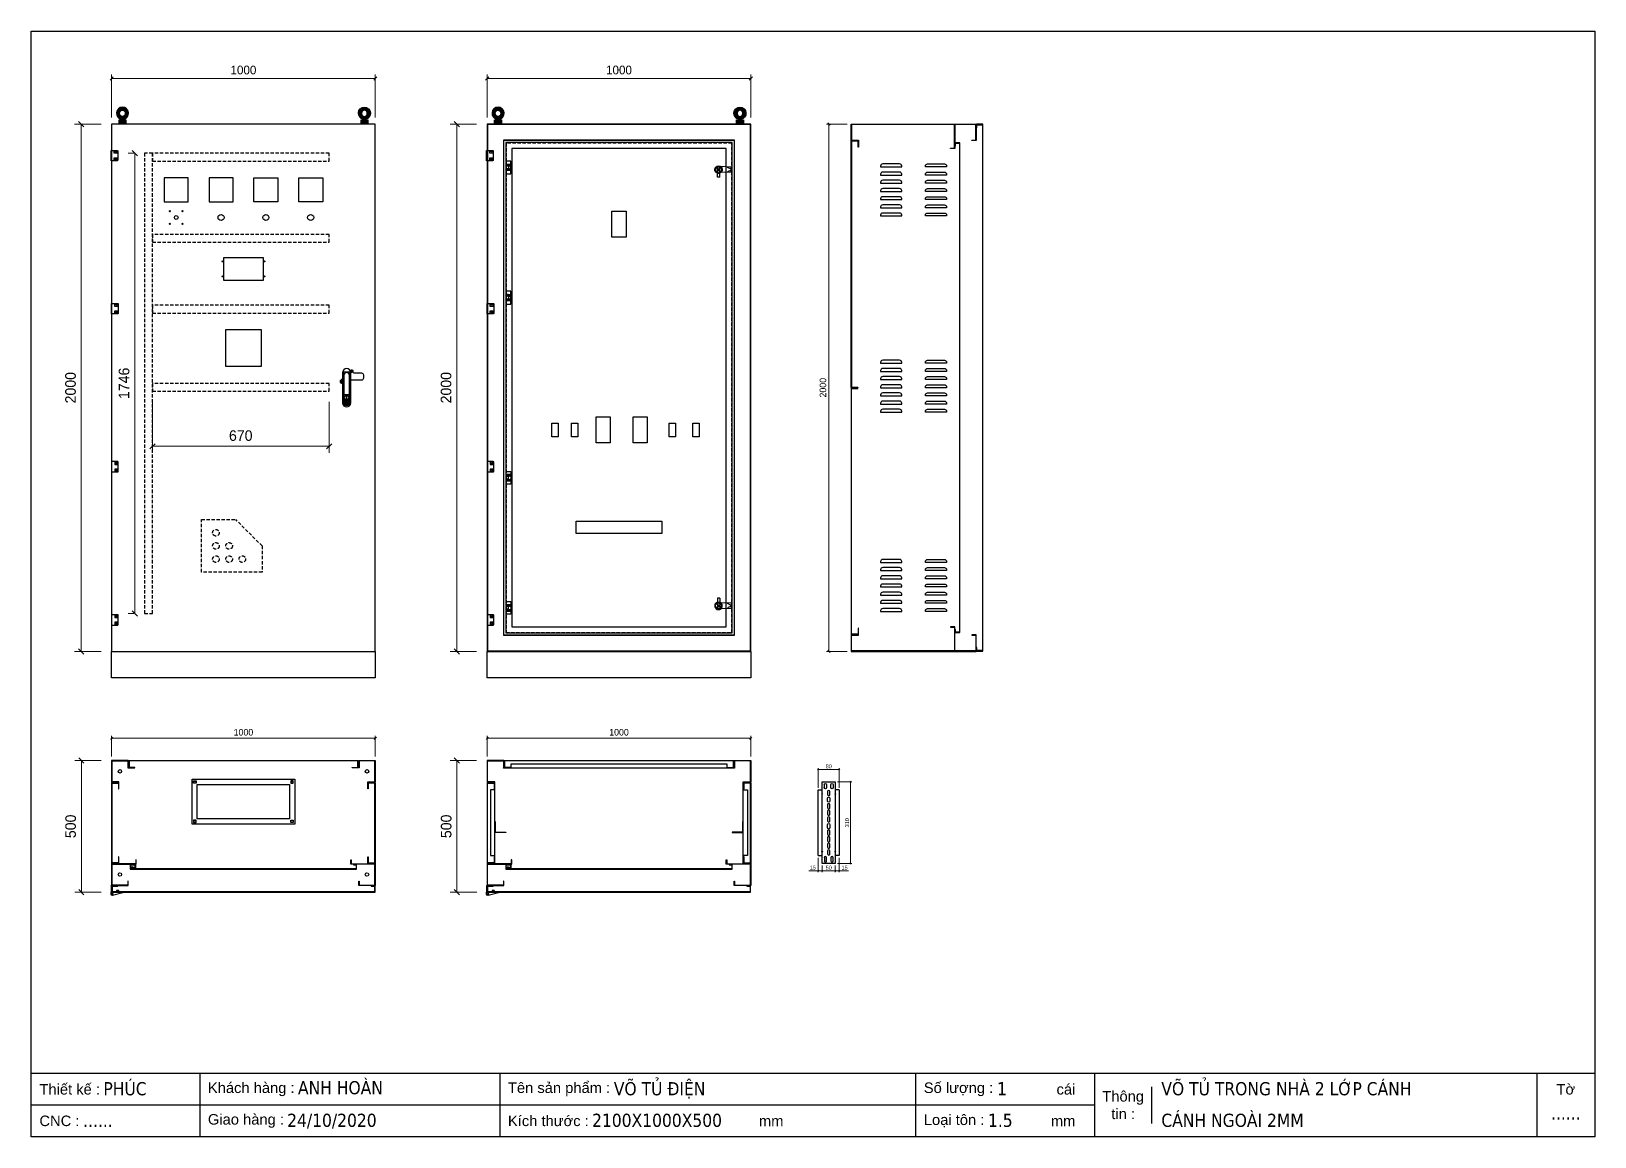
# Model space of a CAD drawing. Header units: millimetres. Extents: x 0 to 5930, y 0 to 4193.
import ezdxf
from ezdxf.enums import TextEntityAlignment as Align

# ---------------------------------------------------------------- set-up
doc = ezdxf.new("R2010")
doc.units = ezdxf.units.MM
doc.linetypes.add('HIDDENX2', pattern=[19.05, 12.7, -6.35])
for name, color, linetype in [('CNC', 7, 'Continuous'), ('CO', 1, 'Continuous'), ('DIM', 253, 'Continuous'), ('Ghi chu', 7, 'Continuous'), ('HEATER', 1, 'Continuous'), ('INSIDE', 6, 'Continuous')]:
    doc.layers.add(name, color=color, linetype=linetype)
doc.styles.add('Arial', font='arial.ttf')
doc.styles.add('Tahoma (Input Text)', font='tahoma.ttf')
doc.dimstyles.new('Dim-15', dxfattribs={"dimtxt": 15, "dimasz": 5, "dimexe": 5, "dimexo": 8, "dimgap": 5, "dimtad": 1, "dimdec": 0, "dimtxsty": 'Standard', "dimblk": 'OBLIQUE', "dimcen": 10, "dimclrd": 5, "dimclre": 5, "dimclrt": 3, "dimazin": 3, "dimtfac": 1, "dimtdec": 0, "dimtmove": 0, "dimatfit": 3, "dimldrblk": 'OBLIQUE', "dimlwd": 9, "dimlwe": 9})
doc.dimstyles.new('Dim-25', dxfattribs={"dimtxt": 25, "dimasz": 8, "dimexe": 10, "dimexo": 15, "dimgap": 10, "dimtad": 1, "dimdec": 0, "dimtxsty": 'Standard', "dimblk": 'OBLIQUE', "dimcen": 10, "dimclrd": 5, "dimclre": 5, "dimclrt": 3, "dimazin": 3, "dimtfac": 1, "dimtdec": 0, "dimtmove": 0, "dimatfit": 3, "dimldrblk": 'OBLIQUE', "dimlwd": 9, "dimlwe": 9})
doc.dimstyles.new('Dim-33', dxfattribs={"dimtxt": 33, "dimasz": 12, "dimexe": 15, "dimexo": 25, "dimgap": 15, "dimtad": 1, "dimdec": 0, "dimtxsty": 'Standard', "dimblk": 'OBLIQUE', "dimcen": 10, "dimclrd": 5, "dimclre": 5, "dimclrt": 3, "dimazin": 3, "dimtfac": 1, "dimtdec": 0, "dimtmove": 0, "dimatfit": 3, "dimldrblk": 'OPEN30', "dimlwd": 9, "dimlwe": 9})
doc.dimstyles.new('Dim-40', dxfattribs={"dimtxt": 40, "dimasz": 20, "dimexe": 25, "dimexo": 40, "dimgap": 20, "dimtad": 1, "dimdec": 0, "dimtxsty": 'Standard', "dimblk": 'OBLIQUE', "dimcen": 15, "dimclrd": 5, "dimclre": 5, "dimclrt": 3, "dimazin": 3, "dimtfac": 1, "dimtdec": 0, "dimtmove": 0, "dimatfit": 3, "dimldrblk": 'ARCHTICK', "dimlwd": 9, "dimlwe": 9})

msp = doc.modelspace()

# ---------------------------------------------------------------- blocks, each defined once
blk = doc.blocks.new('khungtenAsean2')
at = {"color": 7}
for p, q in [((2970, -1980), (0, -1980)), ((320, -1980), (320, -2100)), ((890, -1980), (890, -2100)), ((1680, -1980), (1680, -2100)), ((2020, -1980), (2020, -2100)), ((2860, -1980), (2860, -2100)), ((2128.3, -2005), (2128.3, -2075)), ((2020, -2040), (0, -2040))]:
    blk.add_line(p, q, dxfattribs=at)
blk.add_lwpolyline([(0, 0), (2970, 0), (2970, -2100), (0, -2100)], close=True, dxfattribs=at)
at = {"color": 2, "char_height": 20, "style": 'Arial'}
for s, insert, width, attachment_point in [('  Thiết kế :', (0, -2010), 917.634, 4), ('  Khách hàng :', (320, -2010), 917.634, 4), ('  Tên sản phẩm :', (890, -2010), 917.634, 4), ('  Số lượng :', (1680, -2010), 917.634, 4), ('cái', (1947.6, -2010), 917.634, 4), ('Thông\\Ptin :', (2074.2, -2040), 108.311, 5), ('Tờ', (2915, -2010), 110, 5), ('  CNC :', (0, -2070), 917.634, 4), ('  Giao hàng :', (320, -2070), 917.634, 4), ('  Kích thước :', (890, -2070), 917.634, 4), ('mm', (1382.3, -2070), 917.634, 4), ('  Loại tôn :', (1680, -2070), 917.634, 4), ('mm', (1936.9, -2070), 917.634, 4)]:
    blk.add_mtext(s, dxfattribs=dict(at, insert=insert, width=width, attachment_point=attachment_point))
at = {"color": 1, "style": 'Tahoma (Input Text)', "flags": 8}
for tag, p in [('#01', (137.1, -2021.3)), ('#03', (506.6, -2019.3)), ('#05', (1106.6, -2021.3)), ('#07', (1834.7, -2021.3)), ('#09', (2146.7, -2021.3)), ('#02', (98.5, -2081.3)), ('#04', (486.1, -2081.3)), ('#06', (1065.3, -2081.3)), ('#08', (1817.4, -2081.3)), ('#10', (2146.7, -2081.3))]:
    blk.add_attdef(tag, p, '', height=25, dxfattribs=at)
blk.add_attdef('#11', text='', height=25, dxfattribs=at).set_placement((2915, -2067.3), align=Align.CENTER)
blk = doc.blocks.new('*D1')
at = {"color": 0, "linetype": 'ByBlock', "lineweight": -2}
for p, q in [((310.7, 4019.7), (298.7, 4007.7)), ((1298.7, 4007.7), (1310.7, 4019.7))]:
    blk.add_line(p, q, dxfattribs=at)
at = {"layer": 'Defpoints', "color": 0, "transparency": 16777216}
for p in [(1304.7, 4013.7), (304.7, 3840.8), (1304.7, 3840.8)]:
    blk.add_point(p, dxfattribs=at)
at = {"layer": 'DIM', "color": 5, "lineweight": 9, "transparency": 16777216}
for p, q in [((304.7, 3865.8), (304.7, 4028.7)), ((304.7, 4013.7), (1304.7, 4013.7)), ((1304.7, 3865.8), (1304.7, 4028.7))]:
    blk.add_line(p, q, dxfattribs=at)
at = {"layer": 'DIM', "color": 3, "transparency": 16777216, "insert": (804.7, 4045.5), "char_height": 33, "attachment_point": 5}
blk.add_mtext('1000', dxfattribs=at)
blk = doc.blocks.new('_Oblique')
at = {"color": 0, "linetype": 'ByBlock', "lineweight": -2}
blk.add_line((-0.5, -0.5), (0.5, 0.5), dxfattribs=at)
blk = doc.blocks.new('_Open30')
at = {"color": 0, "linetype": 'ByBlock', "lineweight": -2}
for p, q in [((-1, 0.27), (0, 0)), ((0, 0), (-1, -0.27)), ((0, 0), (-1, 0))]:
    blk.add_line(p, q, dxfattribs=at)
blk = doc.blocks.new('*D2')
at = {"color": 0, "linetype": 'ByBlock', "lineweight": -2}
for p, q in [((199.4, 3830.8), (179.4, 3850.8)), ((179.4, 1850.8), (199.4, 1830.8))]:
    blk.add_line(p, q, dxfattribs=at)
at = {"layer": 'Defpoints', "color": 0, "transparency": 16777216}
for p in [(304.7, 3840.8), (189.4, 1840.8), (304.7, 1840.8)]:
    blk.add_point(p, dxfattribs=at)
at = {"layer": 'DIM', "color": 5, "lineweight": 9, "transparency": 16777216}
for p, q in [((264.7, 3840.8), (164.4, 3840.8)), ((189.4, 3840.8), (189.4, 1840.8)), ((264.7, 1840.8), (164.4, 1840.8))]:
    blk.add_line(p, q, dxfattribs=at)
at = {"layer": 'DIM', "color": 3, "transparency": 16777216, "insert": (149, 2840.8), "char_height": 40, "attachment_point": 5, "rotation": 90}
blk.add_mtext('2000', dxfattribs=at)
blk = doc.blocks.new('_ArchTick')
at = {"color": 0, "const_width": 0.15}
blk.add_lwpolyline([(-0.5, -0.5), (0.5, 0.5)], dxfattribs=at)
blk = doc.blocks.new('*D3')
at = {"color": 0, "linetype": 'ByBlock', "lineweight": -2}
for p, q in [((1735, 4019.7), (1723, 4007.7)), ((2723, 4007.7), (2735, 4019.7))]:
    blk.add_line(p, q, dxfattribs=at)
at = {"layer": 'Defpoints', "color": 0, "transparency": 16777216}
for p in [(2729, 4013.7), (1729, 3840.8), (2729, 3840.8)]:
    blk.add_point(p, dxfattribs=at)
at = {"layer": 'DIM', "color": 5, "lineweight": 9, "transparency": 16777216}
for p, q in [((1729, 3865.8), (1729, 4028.7)), ((1729, 4013.7), (2729, 4013.7)), ((2729, 3865.8), (2729, 4028.7))]:
    blk.add_line(p, q, dxfattribs=at)
at = {"layer": 'DIM', "color": 3, "transparency": 16777216, "insert": (2229, 4045.5), "char_height": 33, "attachment_point": 5}
blk.add_mtext('1000', dxfattribs=at)
blk = doc.blocks.new('*D4')
at = {"color": 0, "linetype": 'ByBlock', "lineweight": -2}
for p, q in [((1623.8, 3830.8), (1603.8, 3850.8)), ((1603.8, 1850.8), (1623.8, 1830.8))]:
    blk.add_line(p, q, dxfattribs=at)
at = {"layer": 'Defpoints', "color": 0, "transparency": 16777216}
for p in [(1729, 3840.8), (1613.8, 1840.8), (1729, 1840.8)]:
    blk.add_point(p, dxfattribs=at)
at = {"layer": 'DIM', "color": 5, "lineweight": 9, "transparency": 16777216}
for p, q in [((1689, 3840.8), (1588.8, 3840.8)), ((1613.8, 3840.8), (1613.8, 1840.8)), ((1689, 1840.8), (1588.8, 1840.8))]:
    blk.add_line(p, q, dxfattribs=at)
at = {"layer": 'DIM', "color": 3, "transparency": 16777216, "insert": (1573.3, 2840.8), "char_height": 40, "attachment_point": 5, "rotation": 90}
blk.add_mtext('2000', dxfattribs=at)
blk = doc.blocks.new('AB-301-1-1')
at = {"linetype": 'Continuous'}
h = blk.add_hatch(dxfattribs=at)
h.set_pattern_fill('ACAD_ISO09W100', color=1, scale=0.2)
h.set_pattern_definition([(0, (-367.8747, 374.3201), (0, 1), [4.8, -0.6, 1.2, -0.6, 1.2, -0.6])])
h.paths.add_polyline_path([(-3.9, -112.6, 0.118404), (0.1, -113.6, 0.118404), (4.2, -112.6), (7.1, -96.1), (-6.9, -96.1)])
at = {"color": 1, "linetype": 'Continuous'}
for p, q in [((-9.9, -74.6), (10.1, -74.6)), ((-6.9, -96.1), (7.1, -96.1)), ((-6.9, -96.1), (-3.9, -112.6)), ((7.1, -96.1), (4.2, -112.6))]:
    blk.add_line(p, q, dxfattribs=at)
for points in [[(-15.7, -17.1), (-57.4, -17.1, -0.414214), (-64.9, -9.6), (-64.9, 0.4, -0.414214), (-57.4, 7.9), (-30.6, 7.9, 0.414214), (-24.6, 13.9), (-24.6, 14.2)], [(-24.6, 14.2, -0.198912), (-22.8, 18.4), (-22.8, 18.4, -0.414214), (-14.4, 18.4), (-13.5, 17.6)], [(16.3, -12.2), (23.1, -19.1, -0.414214), (23.1, -27.5), (23.1, -27.5, -0.31835), (16.3, -28.7)]]:
    blk.add_lwpolyline(points, format="xyb", dxfattribs=at)
for points in [[(0.3, 25.4), (0.3, 25.4, -0.400643), (16.3, 10.4), (16.3, -104.6, -0.400643), (0.3, -119.6), (0.3, -119.6, -0.400643), (-15.7, -104.6), (-15.7, 10.4, -0.400643)], [(0.1, 10.4, -0.403991), (10.6, 0.4), (10.6, -104.6, -0.403991), (0.1, -114.6, -0.403991), (-10.4, -104.6), (-10.4, 0.4, -0.403991)], [(9.1, -96.6), (9.1, -104.6, -0.414214), (0.1, -113.6, -0.414214), (-8.9, -104.6), (-8.9, -96.6, -0.414214), (-6.9, -94.6), (7.1, -94.6, -0.414214)]]:
    blk.add_lwpolyline(points, format="xyb", close=True, dxfattribs=at)
blk.add_lwpolyline([(-0.9, -79.6), (1.1, -79.6), (1.1, -89.6), (-0.9, -89.6)], close=True, dxfattribs=at)
for centre, radius in [((-18.6, 14.2), 2.5), ((18.9, -23.3), 2.5), ((0.1, -84.6), 8)]:
    blk.add_circle(centre, radius, dxfattribs=at)
blk = doc.blocks.new('HL044-1')
at = {"color": 1}
blk.add_lwpolyline([(2, 0), (25, 0), (25, 39), (2, 39, 0.414214), (0, 37), (0, 2, 0.414214)], format="xyb", close=True, dxfattribs=at)
for centre in [(7, 32.5), (7, 6.5)]:
    blk.add_circle(centre, 3, dxfattribs=at)
blk = doc.blocks.new('HL044-2')
at = {"color": 1}
for p, q in [((0, -3), (0, 0)), ((0, 0), (23, 0)), ((4, -3), (4, 0)), ((10, -3), (10, 0)), ((25, -26), (-20, -26)), ((-20, -26), (-20, -28)), ((-20, -28), (19.5, -38.5)), ((-3, -19.5), (-3, -26)), ((-3, -19.5), (3, -20.1)), ((-3, -20.5), (3, -21.1)), ((-3, -21.5), (3, -22.1)), ((-3, -22.5), (3, -23.1)), ((-3, -23.5), (3, -24.1)), ((-3, -24.5), (3, -25.1)), ((-3, -25.5), (2.3, -26)), ((22, -3), (0, -3)), ((3, -19.5), (3, -26)), ((22, -3), (22, -26)), ((25, -2), (25, -3)), ((25, -3), (25, -26)), ((25, -33), (25, -26))]:
    blk.add_line(p, q, dxfattribs=at)
blk.add_lwpolyline([(-4, -19.5), (4, -19.5), (4, -26), (-4, -26)], close=True, dxfattribs=at)
blk.add_circle((19.5, -33), 2.5, dxfattribs=at)
for centre, radius, start, end in [((23, -2), 2, 0, 90), ((19.5, -33), 5.5, 270, 0)]:
    blk.add_arc(centre, radius, start, end, dxfattribs=at)
blk = doc.blocks.new('*D5')
at = {"color": 0, "linetype": 'ByBlock', "lineweight": -2}
for p, q in [((308.7, 1515.1), (300.7, 1507.1)), ((1300.7, 1507.1), (1308.7, 1515.1))]:
    blk.add_line(p, q, dxfattribs=at)
at = {"layer": 'Defpoints', "color": 0, "transparency": 16777216}
for p in [(1304.7, 1511.1), (304.7, 1427.2), (1304.7, 1427.2)]:
    blk.add_point(p, dxfattribs=at)
at = {"layer": 'DIM', "color": 5, "lineweight": 9, "transparency": 16777216}
for p, q in [((304.7, 1442.2), (304.7, 1521.1)), ((304.7, 1511.1), (1304.7, 1511.1)), ((1304.7, 1442.2), (1304.7, 1521.1))]:
    blk.add_line(p, q, dxfattribs=at)
at = {"layer": 'DIM', "color": 3, "transparency": 16777216, "insert": (804.7, 1533.9), "char_height": 25, "attachment_point": 5}
blk.add_mtext('1000', dxfattribs=at)
blk = doc.blocks.new('*D6')
at = {"color": 0, "linetype": 'ByBlock', "lineweight": -2}
for p, q in [((199.9, 1417.2), (179.9, 1437.2)), ((179.9, 937.2), (199.9, 917.2))]:
    blk.add_line(p, q, dxfattribs=at)
at = {"layer": 'Defpoints', "color": 0, "transparency": 16777216}
for p in [(304.7, 1427.2), (189.9, 927.2), (305.7, 927.2)]:
    blk.add_point(p, dxfattribs=at)
at = {"layer": 'DIM', "color": 5, "lineweight": 9, "transparency": 16777216}
for p, q in [((264.7, 1427.2), (164.9, 1427.2)), ((189.9, 1427.2), (189.9, 927.2)), ((265.7, 927.2), (164.9, 927.2))]:
    blk.add_line(p, q, dxfattribs=at)
at = {"layer": 'DIM', "color": 3, "transparency": 16777216, "insert": (149.4, 1177.2), "char_height": 40, "attachment_point": 5, "rotation": 90}
blk.add_mtext('500', dxfattribs=at)
blk = doc.blocks.new('*D7')
at = {"color": 0, "linetype": 'ByBlock', "lineweight": -2}
for p, q in [((1733, 1515.1), (1725, 1507.1)), ((2725, 1507.1), (2733, 1515.1))]:
    blk.add_line(p, q, dxfattribs=at)
at = {"layer": 'Defpoints', "color": 0, "transparency": 16777216}
for p in [(2729, 1511.1), (1729, 1427.2), (2729, 1427.2)]:
    blk.add_point(p, dxfattribs=at)
at = {"layer": 'DIM', "color": 5, "lineweight": 9, "transparency": 16777216}
for p, q in [((1729, 1442.2), (1729, 1521.1)), ((1729, 1511.1), (2729, 1511.1)), ((2729, 1442.2), (2729, 1521.1))]:
    blk.add_line(p, q, dxfattribs=at)
at = {"layer": 'DIM', "color": 3, "transparency": 16777216, "insert": (2229, 1533.9), "char_height": 25, "attachment_point": 5}
blk.add_mtext('1000', dxfattribs=at)
blk = doc.blocks.new('*D8')
at = {"color": 0, "linetype": 'ByBlock', "lineweight": -2}
for p, q in [((1624.2, 1417.2), (1604.2, 1437.2)), ((1604.2, 937.2), (1624.2, 917.2))]:
    blk.add_line(p, q, dxfattribs=at)
at = {"layer": 'Defpoints', "color": 0, "transparency": 16777216}
for p in [(1729, 1427.2), (1614.2, 927.2), (1730, 927.2)]:
    blk.add_point(p, dxfattribs=at)
at = {"layer": 'DIM', "color": 5, "lineweight": 9, "transparency": 16777216}
for p, q in [((1689, 1427.2), (1589.2, 1427.2)), ((1614.2, 1427.2), (1614.2, 927.2)), ((1690, 927.2), (1589.2, 927.2))]:
    blk.add_line(p, q, dxfattribs=at)
at = {"layer": 'DIM', "color": 3, "transparency": 16777216, "insert": (1573.8, 1177.2), "char_height": 40, "attachment_point": 5, "rotation": 90}
blk.add_mtext('500', dxfattribs=at)
blk = doc.blocks.new('HL036-1-2')
at = {"layer": 'Ghi chu', "color": 1}
for p, q in [((-3, 17.8), (-18.9, 17.8)), ((-18.9, 15.8), (-18.9, 17.8)), ((-12.1, 15.8), (-18.9, 15.8)), ((-16.4, 1), (-16.4, 14)), ((-15.6, 15), (-3.9, 17.7)), ((0, 0), (-15.4, 0)), ((-14.4, 3), (-14.4, 11.9)), ((0, 2), (-13.4, 2)), ((-13.1, 12.8), (-4.3, 9.8)), ((-6.2, 2), (-6.2, 0)), ((-1.2, 2), (-1.2, 0)), ((0, 0), (0, 2))]:
    blk.add_line(p, q, dxfattribs=at)
for radius in [4.1, 2.1]:
    blk.add_circle((-3, 13.7), radius, dxfattribs=at)
for centre, start, end in [((-15.4, 14), 102.96162, 180), ((-15.4, 1), 180, 270), ((-13.4, 11.9), 71.32539, 180), ((-13.4, 3), 180, 270)]:
    blk.add_arc(centre, 1, start, end, dxfattribs=at)
blk = doc.blocks.new('*D9')
at = {"color": 0, "linetype": 'ByBlock', "lineweight": -2}
for p, q in [((3029.4, 3836.8), (3021.4, 3844.8)), ((3021.4, 1844.8), (3029.4, 1836.8))]:
    blk.add_line(p, q, dxfattribs=at)
at = {"layer": 'Defpoints', "color": 0, "transparency": 16777216}
for p in [(3025.4, 3840.8), (3109.3, 3840.8), (3109.3, 1840.8)]:
    blk.add_point(p, dxfattribs=at)
at = {"layer": 'DIM', "color": 5, "lineweight": 9, "transparency": 16777216}
for p, q in [((3094.3, 3840.8), (3015.4, 3840.8)), ((3025.4, 1840.8), (3025.4, 3840.8)), ((3094.3, 1840.8), (3015.4, 1840.8))]:
    blk.add_line(p, q, dxfattribs=at)
at = {"layer": 'DIM', "color": 3, "transparency": 16777216, "insert": (3002.6, 2840.8), "char_height": 25, "attachment_point": 5, "rotation": 90}
blk.add_mtext('2000', dxfattribs=at)
blk = doc.blocks.new('ovan6x9')
at = {"color": 2}
for p, q in [((2, 6), (8, 6)), ((2, 0), (8, 0))]:
    blk.add_line(p, q, dxfattribs=at)
for centre, start, end in [((2, 3), 90, 270), ((8, 3), 270, 90)]:
    blk.add_arc(centre, 3, start, end, dxfattribs=at)
blk = doc.blocks.new('HL036-1-1')
at = {"color": 1}
blk.add_line((9.5, 36.2), (9.5, 12.2), dxfattribs=at)
for points in [[(-2.5, 12.2), (17.5, 12.2), (17.5, 36.2), (-2.5, 36.2)], [(0, 48.5), (17.5, 48.5), (17.5, 0), (0, 0)]]:
    blk.add_lwpolyline(points, close=True, dxfattribs=at)
for centre, radius in [((3.5, 31.8), 2), ((3.5, 16.8), 2), ((12.7, 32.5), 2.5), ((12.7, 16), 2.5)]:
    blk.add_circle(centre, radius, dxfattribs=at)
blk = doc.blocks.new('*D10')
at = {"color": 0, "linetype": 'ByBlock', "lineweight": -2}
for p, q in [((3109.4, 1343.2), (3104.4, 1348.2)), ((3104.4, 1038.7), (3109.4, 1033.7))]:
    blk.add_line(p, q, dxfattribs=at)
at = {"layer": 'Defpoints', "color": 0, "transparency": 16777216}
for p in [(3049.5, 1345.7), (3106.9, 1345.7), (3049.5, 1036.2)]:
    blk.add_point(p, dxfattribs=at)
at = {"layer": 'DIM', "color": 5, "lineweight": 9, "transparency": 16777216}
for p, q in [((3057.5, 1345.7), (3111.9, 1345.7)), ((3106.9, 1036.2), (3106.9, 1345.7)), ((3057.5, 1036.2), (3111.9, 1036.2))]:
    blk.add_line(p, q, dxfattribs=at)
at = {"layer": 'DIM', "color": 3, "transparency": 16777216, "insert": (3094.2, 1190.9), "char_height": 15, "attachment_point": 5, "rotation": 90}
blk.add_mtext('310', dxfattribs=at)
blk = doc.blocks.new('*D11')
at = {"color": 0, "linetype": 'ByBlock', "lineweight": -2}
for p, q in [((2987, 1394.8), (2982, 1389.8)), ((3062, 1389.8), (3067, 1394.8))]:
    blk.add_line(p, q, dxfattribs=at)
at = {"layer": 'Defpoints', "color": 0, "transparency": 16777216}
for p in [(2984.5, 1392.3), (2984.5, 1315.7), (3064.5, 1315.7)]:
    blk.add_point(p, dxfattribs=at)
at = {"layer": 'DIM', "color": 5, "lineweight": 9, "transparency": 16777216}
for p, q in [((2984.5, 1323.7), (2984.5, 1397.3)), ((3064.5, 1392.3), (2984.5, 1392.3)), ((3064.5, 1323.7), (3064.5, 1397.3))]:
    blk.add_line(p, q, dxfattribs=at)
at = {"layer": 'DIM', "color": 3, "transparency": 16777216, "insert": (3024.5, 1405), "char_height": 15, "attachment_point": 5}
blk.add_mtext('80', dxfattribs=at)
blk = doc.blocks.new('*D12')
at = {"color": 0, "linetype": 'ByBlock', "lineweight": -2}
for p, q in [((3002, 1010.4), (2997, 1005.4)), ((3047, 1005.4), (3052, 1010.4))]:
    blk.add_line(p, q, dxfattribs=at)
at = {"layer": 'Defpoints', "color": 0, "transparency": 16777216}
for p in [(2999.5, 1036.2), (3049.5, 1036.2), (3049.5, 1007.9)]:
    blk.add_point(p, dxfattribs=at)
at = {"layer": 'DIM', "color": 5, "lineweight": 9, "transparency": 16777216}
for p, q in [((2999.5, 1028.2), (2999.5, 1002.9)), ((3049.5, 1028.2), (3049.5, 1002.9)), ((2999.5, 1007.9), (3049.5, 1007.9))]:
    blk.add_line(p, q, dxfattribs=at)
at = {"layer": 'DIM', "color": 3, "transparency": 16777216, "insert": (3024.5, 1020.6), "char_height": 15, "attachment_point": 5}
blk.add_mtext('50', dxfattribs=at)
blk = doc.blocks.new('*D13')
at = {"color": 0, "linetype": 'ByBlock', "lineweight": -2}
for p, q in [((3052, 1010.4), (3047, 1005.4)), ((3062, 1005.4), (3067, 1010.4))]:
    blk.add_line(p, q, dxfattribs=at)
at = {"layer": 'Defpoints', "color": 0, "transparency": 16777216}
for p in [(3049.5, 1036.2), (3064.5, 1066.2), (3064.5, 1007.9)]:
    blk.add_point(p, dxfattribs=at)
at = {"layer": 'DIM', "color": 5, "lineweight": 9, "transparency": 16777216}
for p, q in [((3049.5, 1028.2), (3049.5, 1002.9)), ((3064.5, 1058.2), (3064.5, 1002.9)), ((3049.5, 1007.9), (3064.5, 1007.9)), ((3064.5, 1007.9), (3099.6, 1007.9))]:
    blk.add_line(p, q, dxfattribs=at)
at = {"layer": 'DIM', "color": 3, "transparency": 16777216, "insert": (3084.6, 1020.6), "char_height": 15, "attachment_point": 5}
blk.add_mtext('15', dxfattribs=at)
blk = doc.blocks.new('*D14')
at = {"color": 0, "linetype": 'ByBlock', "lineweight": -2}
for p, q in [((2987, 1010.4), (2982, 1005.4)), ((2997, 1005.4), (3002, 1010.4))]:
    blk.add_line(p, q, dxfattribs=at)
at = {"layer": 'Defpoints', "color": 0, "transparency": 16777216}
for p in [(2984.5, 1066.2), (2999.5, 1036.2), (2984.5, 1007.9)]:
    blk.add_point(p, dxfattribs=at)
at = {"layer": 'DIM', "color": 5, "lineweight": 9, "transparency": 16777216}
for p, q in [((2984.5, 1058.2), (2984.5, 1002.9)), ((2999.5, 1028.2), (2999.5, 1002.9)), ((2984.5, 1007.9), (2949.3, 1007.9)), ((2999.5, 1007.9), (2984.5, 1007.9))]:
    blk.add_line(p, q, dxfattribs=at)
at = {"layer": 'DIM', "color": 3, "transparency": 16777216, "insert": (2964.4, 1020.6), "char_height": 15, "attachment_point": 5}
blk.add_mtext('15', dxfattribs=at)
blk = doc.blocks.new('ovan8.5x20')
at = {"layer": 'CNC', "color": 2, "lineweight": -3}
for p, q in [((5.7, 4.2), (-5.8, 4.2)), ((-5.8, -4.2), (5.7, -4.2))]:
    blk.add_line(p, q, dxfattribs=at)
for centre, start, end in [((-5.8, 0), 90, 270), ((5.7, 0), 270, 90)]:
    blk.add_arc(centre, 4.25, start, end, dxfattribs=at)
blk = doc.blocks.new('f3daunguoc')
at = {"layer": 'CNC', "color": 2, "lineweight": -3}
blk.add_circle((0, 0), 1.5, dxfattribs=at)
blk = doc.blocks.new('SDGFGHGHG')
at = {"layer": 'HEATER'}
for p, q in [((860935.9, 570742), (860935.9, 570784.3)), ((860944.9, 570742), (860944.9, 570784.3)), ((860892.9, 570780.5), (860931.6, 570782)), ((860892.9, 570760.5), (860892.9, 570780.5)), ((860892.9, 570771.9), (860906.3, 570778.7)), ((860892.9, 570769.1), (860906.3, 570762.4)), ((860892.9, 570760.5), (860931.6, 570759.1)), ((860935.9, 570742), (860944.9, 570742)), ((860937.5, 570771.3), (860939.5, 570771.3)), ((860937.5, 570769.8), (860939.5, 570769.8)), ((860939.5, 570773.5), (860939.5, 570771.3)), ((860939.5, 570769.8), (860939.5, 570767.6)), ((860941.3, 570773.5), (860941.3, 570771.3)), ((860941.3, 570771.3), (860943.4, 570771.3)), ((860941.3, 570769.8), (860941.3, 570767.6)), ((860941.3, 570769.8), (860943.4, 570769.8))]:
    blk.add_line(p, q, dxfattribs=at)
blk.add_circle((860940.4, 570770.5), 3.08, dxfattribs=at)
blk.add_arc((860940.4, 570770.5), 14.5, 288.08001, 251.91999, dxfattribs=at)
blk = doc.blocks.new('SĐFHGGH')
at = {"layer": 'HEATER'}
for points in [[(860928.8, 570702.4), (860927.4, 570702.4), (860927.4, 570708.4), (860928.8, 570708.4)], [(860943.4, 570717), (860943.4, 570718.4), (860937.4, 570718.4), (860937.4, 570717)], [(860943.4, 570693.8), (860943.4, 570692.4), (860937.4, 570692.4), (860937.4, 570693.8)], [(860952.1, 570702.4), (860953.4, 570702.4), (860953.4, 570708.4), (860952.1, 570708.4)]]:
    blk.add_lwpolyline(points, dxfattribs=at)
for start, end in [(104.47751, 165.52249), (194.47751, 255.52249), (14.47751, 75.52249), (284.47751, 345.52249)]:
    blk.add_arc((860940.4, 570705.4), 12, start, end, dxfattribs=at)
blk = doc.blocks.new('MS722')
for name, p in [('SDGFGHGHG', (-860940.4, -570770.5)), ('SĐFHGGH', (-860940.4, -570705.4))]:
    blk.add_blockref(name, p)
blk = doc.blocks.new('ga tai lieu')
at = {"color": 7, "linetype": 'HIDDENX2'}
for p, q in [((0, 0), (0, 200)), ((0, 200), (130, 200)), ((230, 100), (130, 200)), ((230, 100), (230, 0)), ((230, 0), (0, 0))]:
    blk.add_line(p, q, dxfattribs=at)
for centre in [(55, 150), (55, 100), (55, 50), (105, 100), (105, 50), (155, 50)]:
    blk.add_circle(centre, 12.5, dxfattribs=at)
blk = doc.blocks.new('*D15')
at = {"color": 0, "linetype": 'ByBlock', "lineweight": -2}
for p, q in [((469.5, 2628.5), (449.5, 2608.5)), ((1119.5, 2608.5), (1139.5, 2628.5))]:
    blk.add_line(p, q, dxfattribs=at)
at = {"layer": 'Defpoints', "color": 0, "transparency": 16777216}
for p in [(459.5, 2827.3), (1129.5, 2827.3), (1129.5, 2618.5)]:
    blk.add_point(p, dxfattribs=at)
at = {"layer": 'DIM', "color": 5, "lineweight": 9, "transparency": 16777216}
for p, q in [((459.5, 2787.3), (459.5, 2593.5)), ((1129.5, 2787.3), (1129.5, 2593.5)), ((459.5, 2618.5), (1129.5, 2618.5))]:
    blk.add_line(p, q, dxfattribs=at)
at = {"layer": 'DIM', "color": 3, "transparency": 16777216, "insert": (794.5, 2658.9), "char_height": 40, "attachment_point": 5}
blk.add_mtext('670', dxfattribs=at)
blk = doc.blocks.new('*D16')
at = {"color": 0, "linetype": 'ByBlock', "lineweight": -2}
for p, q in [((402.3, 3720.5), (382.3, 3740.5)), ((382.3, 1994.2), (402.3, 1974.2))]:
    blk.add_line(p, q, dxfattribs=at)
at = {"layer": 'Defpoints', "color": 0, "transparency": 16777216}
for p in [(392.3, 3730.5), (429.5, 3730.5), (429.5, 1984.2)]:
    blk.add_point(p, dxfattribs=at)
at = {"layer": 'DIM', "color": 5, "lineweight": 9, "transparency": 16777216}
for p, q in [((389.5, 3730.5), (367.3, 3730.5)), ((392.3, 1984.2), (392.3, 3730.5)), ((389.5, 1984.2), (367.3, 1984.2))]:
    blk.add_line(p, q, dxfattribs=at)
at = {"layer": 'DIM', "color": 3, "transparency": 16777216, "insert": (351.9, 2857.3), "char_height": 40, "attachment_point": 5, "rotation": 90}
blk.add_mtext('1746', dxfattribs=at)

# ---------------------------------------------------------------- dimensions: what is measured, and where the dimension line sits
at = {"layer": 'DIM', "color": 7}
for base, p1, p2, dimstyle, picture, middle in [((1304.7, 4013.7), (304.7, 3840.8), (1304.7, 3840.8), 'Dim-33', '*D1', (804.7, 4045.5)), ((2729, 4013.7), (1729, 3840.8), (2729, 3840.8), 'Dim-33', '*D3', (2229, 4045.5)), ((1129.5, 2618.5), (459.5, 2827.3), (1129.5, 2827.3), 'Dim-40', '*D15', (794.5, 2658.9)), ((1304.7, 1511.1), (304.7, 1427.2), (1304.7, 1427.2), 'Dim-25', '*D5', (804.7, 1533.9)), ((2729, 1511.1), (1729, 1427.2), (2729, 1427.2), 'Dim-25', '*D7', (2229, 1533.9))]:
    dim = msp.add_linear_dim(base=base, p1=p1, p2=p2, dimstyle=dimstyle, dxfattribs=at)
    dim.commit()
    dim.dimension.update_dxf_attribs({"geometry": picture, "text_midpoint": middle})
for base, p1, p2, angle, dimstyle, picture, middle in [((189.4, 1840.8), (304.7, 3840.8), (304.7, 1840.8), 90, 'Dim-40', '*D2', (149, 2840.8)), ((1613.8, 1840.8), (1729, 3840.8), (1729, 1840.8), 90, 'Dim-40', '*D4', (1573.3, 2840.8)), ((3025.4, 3840.8), (3109.3, 1840.8), (3109.3, 3840.8), 90, 'Dim-25', '*D9', (3002.6, 2840.8)), ((392.3, 3730.5), (429.5, 1984.2), (429.5, 3730.5), 90, 'Dim-40', '*D16', (351.9, 2857.3)), ((189.9, 927.2), (304.7, 1427.2), (305.7, 927.2), 90, 'Dim-40', '*D6', (149.4, 1177.2)), ((1614.2, 927.2), (1729, 1427.2), (1730, 927.2), 90, 'Dim-40', '*D8', (1573.8, 1177.2)), ((2984.5, 1392.3), (3064.5, 1315.7), (2984.5, 1315.7), 180, 'Dim-15', '*D11', (3024.5, 1405)), ((3106.8846802, 1345.6981579), (3049.4613122, 1036.1981579), (3049.4613122, 1345.6981579), 90, 'Dim-15', '*D10', (3094.2209694, 1190.9481579)), ((2984.5, 1007.9), (2999.5, 1036.2), (2984.5, 1066.2), 180, 'Dim-15', '*D14', (2964.4, 1020.6)), ((3049.5, 1007.9), (2999.5, 1036.2), (3049.5, 1036.2), 180, 'Dim-15', '*D12', (3024.5, 1020.6)), ((3064.5, 1007.9), (3049.5, 1036.2), (3064.5, 1066.2), 180, 'Dim-15', '*D13', (3084.6, 1020.6))]:
    dim = msp.add_linear_dim(base=base, p1=p1, p2=p2, angle=angle, dimstyle=dimstyle, dxfattribs=at)
    dim.commit()
    dim.dimension.update_dxf_attribs({"geometry": picture, "text_midpoint": middle})

# ---------------------------------------------------------------- hatches: boundary and pattern name
at = {"layer": 'INSIDE', "linetype": 'Continuous'}
h = msp.add_hatch(color=8, dxfattribs=at)
edge = h.paths.add_edge_path()
edge.add_ellipse((345.9, 3881.4), major_axis=(0, 24), ratio=0.9525, start_angle=187.61018, end_angle=172.38982)
edge.add_line((342.7, 3857.7), (330, 3857.7))
edge.add_line((330, 3857.7), (330, 3843.4))
edge.add_line((330, 3843.4), (361.7, 3843.4))
edge.add_line((361.7, 3843.4), (361.7, 3857.7))
edge.add_line((361.7, 3857.7), (349.1, 3857.7))
edge = h.paths.add_edge_path(flags=16)
edge.add_spline(control_points=[(345.9, 3893.4), (345.1, 3893.4), (344.3, 3893.3), (342.2, 3892.7), (340.9, 3892.1), (338.8, 3890.5), (338, 3889.7), (336.6, 3887.6), (336.1, 3886.5), (335.3, 3884.1), (335.1, 3882.8), (335.1, 3880.2), (335.3, 3878.9), (336, 3876.7), (336.4, 3875.7), (337.5, 3874), (338.1, 3873.2), (339.5, 3871.8), (340.2, 3871.3), (341.9, 3870.4), (342.7, 3870), (345.3, 3869.4), (347.1, 3869.4), (349.8, 3870.3), (350.7, 3870.7), (352.5, 3872), (353.4, 3872.8), (354.8, 3874.6), (355.4, 3875.7), (356.3, 3878), (356.6, 3879.2), (356.7, 3881.5), (356.7, 3882.5), (356.4, 3884.5), (356.1, 3885.5), (355.3, 3887.4), (354.8, 3888.2), (353.6, 3889.9), (352.8, 3890.7), (351.1, 3891.9), (350.2, 3892.4), (348.3, 3893.1), (347.4, 3893.3), (346.2, 3893.4), (346.1, 3893.4), (345.9, 3893.4)], knot_values=[0, 0, 0, 0, 0.241737, 0.241737, 0.634187, 0.634187, 0.9452, 0.9452, 1.256214, 1.256214, 1.567227, 1.567227, 1.878241, 1.878241, 2.135711, 2.135711, 2.39318, 2.39318, 2.65065, 2.65065, 2.908119, 2.908119, 3.423059, 3.423059, 3.726384, 3.726384, 4.029709, 4.029709, 4.333035, 4.333035, 4.63636, 4.63636, 4.881675, 4.881675, 5.12699, 5.12699, 5.372305, 5.372305, 5.660255, 5.660255, 5.948206, 5.948206, 6.236157, 6.236157, 6.283185, 6.283185, 6.283185, 6.283185], degree=3, periodic=0)
h = msp.add_hatch(color=8, dxfattribs=at)
edge = h.paths.add_edge_path()
edge.add_ellipse((1263.5, 3881.4), major_axis=(0, 24), ratio=0.9525, start_angle=187.61018, end_angle=172.38982, ccw=False)
edge.add_line((1266.6, 3857.7), (1279.4, 3857.7))
edge.add_line((1279.4, 3857.7), (1279.4, 3843.4))
edge.add_line((1279.4, 3843.4), (1247.7, 3843.4))
edge.add_line((1247.7, 3843.4), (1247.7, 3857.7))
edge.add_line((1247.7, 3857.7), (1260.3, 3857.7))
edge = h.paths.add_edge_path(flags=16)
edge.add_spline(control_points=[(1263.5, 3893.4), (1264.3, 3893.4), (1265.1, 3893.3), (1267.2, 3892.7), (1268.5, 3892.1), (1270.5, 3890.5), (1271.4, 3889.7), (1272.7, 3887.6), (1273.3, 3886.5), (1274, 3884.1), (1274.2, 3882.8), (1274.3, 3880.2), (1274.1, 3878.9), (1273.4, 3876.7), (1273, 3875.7), (1271.9, 3874), (1271.3, 3873.2), (1269.9, 3871.8), (1269.1, 3871.3), (1267.5, 3870.4), (1266.7, 3870), (1264.1, 3869.4), (1262.3, 3869.4), (1259.6, 3870.3), (1258.7, 3870.7), (1256.8, 3872), (1256, 3872.8), (1254.6, 3874.6), (1254, 3875.7), (1253.1, 3878), (1252.8, 3879.2), (1252.7, 3881.5), (1252.7, 3882.5), (1253, 3884.5), (1253.3, 3885.5), (1254.1, 3887.4), (1254.6, 3888.2), (1255.8, 3889.9), (1256.6, 3890.7), (1258.3, 3891.9), (1259.2, 3892.4), (1261, 3893.1), (1262, 3893.3), (1263.2, 3893.4), (1263.3, 3893.4), (1263.5, 3893.4)], knot_values=[0, 0, 0, 0, 0.241737, 0.241737, 0.634187, 0.634187, 0.9452, 0.9452, 1.256214, 1.256214, 1.567227, 1.567227, 1.878241, 1.878241, 2.135711, 2.135711, 2.39318, 2.39318, 2.65065, 2.65065, 2.908119, 2.908119, 3.423059, 3.423059, 3.726384, 3.726384, 4.029709, 4.029709, 4.333035, 4.333035, 4.63636, 4.63636, 4.881675, 4.881675, 5.12699, 5.12699, 5.372305, 5.372305, 5.660255, 5.660255, 5.948206, 5.948206, 6.236157, 6.236157, 6.283185, 6.283185, 6.283185, 6.283185], degree=3, periodic=0)
h = msp.add_hatch(color=8, dxfattribs=at)
edge = h.paths.add_edge_path()
edge.add_ellipse((1770.3, 3881.4), major_axis=(0, 24), ratio=0.9525, start_angle=187.61018, end_angle=172.38982)
edge.add_line((1767.1, 3857.7), (1754.3, 3857.7))
edge.add_line((1754.3, 3857.7), (1754.3, 3843.4))
edge.add_line((1754.3, 3843.4), (1786.1, 3843.4))
edge.add_line((1786.1, 3843.4), (1786.1, 3857.7))
edge.add_line((1786.1, 3857.7), (1773.4, 3857.7))
edge = h.paths.add_edge_path(flags=16)
edge.add_spline(control_points=[(1770.3, 3893.4), (1769.4, 3893.4), (1768.6, 3893.3), (1766.5, 3892.7), (1765.2, 3892.1), (1763.2, 3890.5), (1762.4, 3889.7), (1761, 3887.6), (1760.4, 3886.5), (1759.7, 3884.1), (1759.5, 3882.8), (1759.5, 3880.2), (1759.7, 3878.9), (1760.3, 3876.7), (1760.8, 3875.7), (1761.8, 3874), (1762.4, 3873.2), (1763.8, 3871.8), (1764.6, 3871.3), (1766.2, 3870.4), (1767, 3870), (1769.6, 3869.4), (1771.4, 3869.4), (1774.1, 3870.3), (1775.1, 3870.7), (1776.9, 3872), (1777.7, 3872.8), (1779.2, 3874.6), (1779.8, 3875.7), (1780.6, 3878), (1780.9, 3879.2), (1781.1, 3881.5), (1781, 3882.5), (1780.7, 3884.5), (1780.4, 3885.5), (1779.7, 3887.4), (1779.2, 3888.2), (1777.9, 3889.9), (1777.2, 3890.7), (1775.5, 3891.9), (1774.6, 3892.4), (1772.7, 3893.1), (1771.7, 3893.3), (1770.6, 3893.4), (1770.4, 3893.4), (1770.3, 3893.4)], knot_values=[0, 0, 0, 0, 0.241737, 0.241737, 0.634187, 0.634187, 0.9452, 0.9452, 1.256214, 1.256214, 1.567227, 1.567227, 1.878241, 1.878241, 2.135711, 2.135711, 2.39318, 2.39318, 2.65065, 2.65065, 2.908119, 2.908119, 3.423059, 3.423059, 3.726384, 3.726384, 4.029709, 4.029709, 4.333035, 4.333035, 4.63636, 4.63636, 4.881675, 4.881675, 5.12699, 5.12699, 5.372305, 5.372305, 5.660255, 5.660255, 5.948206, 5.948206, 6.236157, 6.236157, 6.283185, 6.283185, 6.283185, 6.283185], degree=3, periodic=0)
h = msp.add_hatch(color=8, dxfattribs=at)
edge = h.paths.add_edge_path()
edge.add_ellipse((2687.8, 3881.4), major_axis=(0, 24), ratio=0.9525, start_angle=187.61018, end_angle=172.38982, ccw=False)
edge.add_line((2691, 3857.7), (2703.8, 3857.7))
edge.add_line((2703.8, 3857.7), (2703.8, 3843.4))
edge.add_line((2703.8, 3843.4), (2672, 3843.4))
edge.add_line((2672, 3843.4), (2672, 3857.7))
edge.add_line((2672, 3857.7), (2684.6, 3857.7))
edge = h.paths.add_edge_path(flags=16)
edge.add_spline(control_points=[(2687.8, 3893.4), (2688.6, 3893.4), (2689.5, 3893.3), (2691.6, 3892.7), (2692.8, 3892.1), (2694.9, 3890.5), (2695.7, 3889.7), (2697.1, 3887.6), (2697.6, 3886.5), (2698.4, 3884.1), (2698.6, 3882.8), (2698.6, 3880.2), (2698.4, 3878.9), (2697.7, 3876.7), (2697.3, 3875.7), (2696.3, 3874), (2695.6, 3873.2), (2694.2, 3871.8), (2693.5, 3871.3), (2691.9, 3870.4), (2691, 3870), (2688.5, 3869.4), (2686.7, 3869.4), (2684, 3870.3), (2683, 3870.7), (2681.2, 3872), (2680.4, 3872.8), (2678.9, 3874.6), (2678.3, 3875.7), (2677.4, 3878), (2677.2, 3879.2), (2677, 3881.5), (2677, 3882.5), (2677.4, 3884.5), (2677.7, 3885.5), (2678.4, 3887.4), (2678.9, 3888.2), (2680.1, 3889.9), (2680.9, 3890.7), (2682.6, 3891.9), (2683.5, 3892.4), (2685.4, 3893.1), (2686.4, 3893.3), (2687.5, 3893.4), (2687.7, 3893.4), (2687.8, 3893.4)], knot_values=[0, 0, 0, 0, 0.241737, 0.241737, 0.634187, 0.634187, 0.9452, 0.9452, 1.256214, 1.256214, 1.567227, 1.567227, 1.878241, 1.878241, 2.135711, 2.135711, 2.39318, 2.39318, 2.65065, 2.65065, 2.908119, 2.908119, 3.423059, 3.423059, 3.726384, 3.726384, 4.029709, 4.029709, 4.333035, 4.333035, 4.63636, 4.63636, 4.881675, 4.881675, 5.12699, 5.12699, 5.372305, 5.372305, 5.660255, 5.660255, 5.948206, 5.948206, 6.236157, 6.236157, 6.283185, 6.283185, 6.283185, 6.283185], degree=3, periodic=0)

# ---------------------------------------------------------------- linework, layer by layer
at = {"color": 7}
for p, q in [((2984.5, 1066.2), (2984.5, 1315.7)), ((2984.5, 1315.7), (2999.5, 1315.7)), ((2999.5, 1036.2), (2999.5, 1345.7)), ((2999.5, 1345.7), (3049.5, 1345.7)), ((3049.5, 1345.7), (3049.5, 1036.2)), ((3064.5, 1315.7), (3049.5, 1315.7)), ((3064.5, 1315.7), (3064.5, 1066.2)), ((2984.5, 1066.2), (2999.5, 1066.2)), ((3049.5, 1036.2), (2999.5, 1036.2)), ((3064.5, 1066.2), (3049.5, 1066.2))]:
    msp.add_line(p, q, dxfattribs=at)
for points in [[(304.7, 1840.8), (1304.7, 1840.8), (1304.7, 3840.8), (304.7, 3840.8)], [(1729, 1840.8), (2729, 1840.8), (2729, 3840.8), (1729, 3840.8)], [(1730.5, 1842.3), (2727.5, 1842.3), (2727.5, 3839.3), (1730.5, 3839.3)], [(3586.3, 3825.8), (3586.3, 3837.8), (3607.3, 3837.8), (3607.3, 1843.8), (3586.3, 1843.8), (3586.3, 1855.8), (3584.3, 1855.8), (3584.3, 1841.8), (3609.3, 1841.8), (3609.3, 3839.8), (3584.3, 3839.8), (3584.3, 3825.8)], [(1790.5, 1902.3), (2667.5, 1902.3), (2667.5, 3779.3), (1790.5, 3779.3)], [(1791.5, 1903.3), (2666.5, 1903.3), (2666.5, 3778.3), (1791.5, 3778.3)], [(3134.8, 3775.3), (3110.8, 3775.3), (3110.8, 2843.3), (3134.8, 2843.3), (3134.8, 2841.8), (3109.3, 2841.8), (3109.3, 3776.8), (3134.8, 3776.8)], [(3504.8, 3758.3), (3504.8, 3768.3), (3520.8, 3768.3), (3520.8, 1913.3), (3504.8, 1913.3), (3504.8, 1923.3), (3503.3, 1923.3), (3503.3, 1911.8), (3522.3, 1911.8), (3522.3, 3769.8), (3503.3, 3769.8), (3503.3, 3758.3)], [(3134.8, 1906.3), (3110.8, 1906.3), (3110.8, 2838.3), (3134.8, 2838.3), (3134.8, 2839.8), (3109.3, 2839.8), (3109.3, 1904.8), (3134.8, 1904.8)], [(304.7, 1840.8), (1304.7, 1840.8), (1304.7, 1740.8), (304.7, 1740.8)], [(1729, 1840.8), (2729, 1840.8), (2729, 1740.8), (1729, 1740.8)], [(332.7, 1319.2), (332.7, 1345.7), (306.2, 1345.7), (306.2, 1425.7), (366.2, 1425.7), (366.2, 1399.2), (392.7, 1399.2), (392.7, 1400.7), (367.7, 1400.7), (367.7, 1427.2), (304.7, 1427.2), (304.7, 1344.2), (331.2, 1344.2), (331.2, 1319.2)], [(1238.7, 1401.7), (1238.7, 1425.7), (370.7, 1425.7), (370.7, 1401.7), (369.2, 1401.7), (369.2, 1427.2), (1240.2, 1427.2), (1240.2, 1401.7)], [(1276.7, 1319.2), (1276.7, 1345.7), (1303.2, 1345.7), (1303.2, 1425.7), (1243.2, 1425.7), (1243.2, 1399.2), (1216.7, 1399.2), (1216.7, 1400.7), (1241.7, 1400.7), (1241.7, 1427.2), (1304.7, 1427.2), (1304.7, 1344.2), (1278.2, 1344.2), (1278.2, 1319.2)], [(1757, 1319.2), (1757, 1345.7), (1730.5, 1345.7), (1730.5, 1425.7), (1790.5, 1425.7), (1790.5, 1399.2), (1817, 1399.2), (1817, 1400.7), (1792, 1400.7), (1792, 1427.2), (1729, 1427.2), (1729, 1344.2), (1755.5, 1344.2), (1755.5, 1319.2)], [(2663, 1401.7), (2663, 1425.7), (1795, 1425.7), (1795, 1401.7), (1793.5, 1401.7), (1793.5, 1427.2), (2664.5, 1427.2), (2664.5, 1401.7)], [(2701, 1319.2), (2701, 1345.7), (2727.5, 1345.7), (2727.5, 1425.7), (2667.5, 1425.7), (2667.5, 1399.2), (2641, 1399.2), (2641, 1400.7), (2666, 1400.7), (2666, 1427.2), (2729, 1427.2), (2729, 1344.2), (2702.5, 1344.2), (2702.5, 1319.2)], [(330.2, 1039.2), (306.2, 1039.2), (306.2, 1341.2), (330.2, 1341.2), (330.2, 1342.7), (304.7, 1342.7), (304.7, 1037.7), (330.2, 1037.7)], [(609.7, 1355.7), (999.7, 1355.7), (999.7, 1185.7), (609.7, 1185.7)], [(1279.2, 1039.2), (1303.2, 1039.2), (1303.2, 1341.2), (1279.2, 1341.2), (1279.2, 1342.7), (1304.7, 1342.7), (1304.7, 1037.7), (1279.2, 1037.7)], [(1754.5, 1039.2), (1730.5, 1039.2), (1730.5, 1341.2), (1754.5, 1341.2), (1754.5, 1342.7), (1729, 1342.7), (1729, 1037.7), (1754.5, 1037.7)], [(2703.5, 1039.2), (2727.5, 1039.2), (2727.5, 1341.2), (2703.5, 1341.2), (2703.5, 1342.7), (2729, 1342.7), (2729, 1037.7), (2703.5, 1037.7)], [(366.2, 969.7), (366.2, 954.7), (306.2, 954.7), (306.2, 1034.7), (332.7, 1034.7), (332.7, 1061.2), (331.2, 1061.2), (331.2, 1036.2), (304.7, 1036.2), (304.7, 953.2), (367.7, 953.2), (367.7, 969.7)], [(1222.2, 1031.7), (1232.2, 1031.7), (1232.2, 1015.7), (377.2, 1015.7), (377.2, 1031.7), (387.2, 1031.7), (387.2, 1033.2), (375.7, 1033.2), (375.7, 1014.2), (1233.7, 1014.2), (1233.7, 1033.2), (1222.2, 1033.2)], [(1243.2, 969.7), (1243.2, 954.7), (1303.2, 954.7), (1303.2, 1034.7), (1276.7, 1034.7), (1276.7, 1061.2), (1278.2, 1061.2), (1278.2, 1036.2), (1304.7, 1036.2), (1304.7, 953.2), (1241.7, 953.2), (1241.7, 969.7)], [(1790.5, 969.7), (1790.5, 954.7), (1730.5, 954.7), (1730.5, 1034.7), (1757, 1034.7), (1757, 1061.2), (1755.5, 1061.2), (1755.5, 1036.2), (1729, 1036.2), (1729, 953.2), (1792, 953.2), (1792, 969.7)], [(2646.5, 1031.7), (2656.5, 1031.7), (2656.5, 1015.7), (1801.5, 1015.7), (1801.5, 1031.7), (1811.5, 1031.7), (1811.5, 1033.2), (1800, 1033.2), (1800, 1014.2), (2658, 1014.2), (2658, 1033.2), (2646.5, 1033.2)], [(2667.5, 969.7), (2667.5, 954.7), (2727.5, 954.7), (2727.5, 1034.7), (2701, 1034.7), (2701, 1061.2), (2702.5, 1061.2), (2702.5, 1036.2), (2729, 1036.2), (2729, 953.2), (2666, 953.2), (2666, 969.7)], [(1289.7, 950.2), (1301.7, 950.2), (1301.7, 929.2), (307.7, 929.2), (307.7, 950.2), (319.7, 950.2), (319.7, 952.2), (305.7, 952.2), (305.7, 927.2), (1303.7, 927.2), (1303.7, 952.2), (1289.7, 952.2)], [(2714, 950.2), (2726, 950.2), (2726, 929.2), (1732, 929.2), (1732, 950.2), (1744, 950.2), (1744, 952.2), (1730, 952.2), (1730, 927.2), (2728, 927.2), (2728, 952.2), (2714, 952.2)]]:
    msp.add_lwpolyline(points, close=True, dxfattribs=at)
for points in [[(3109.3, 3840.8), (3583.3, 3840.8), (3583.3, 3777.8), (3566.8, 3777.8), (3566.8, 3779.3), (3581.8, 3779.3), (3581.8, 3839.3), (3110.8, 3839.3), (3110.8, 3779.3), (3137.3, 3779.3), (3137.3, 3752.8), (3135.8, 3752.8), (3135.8, 3777.8), (3109.3, 3777.8), (3109.3, 3840.8), (3109.3, 3840.8)], [(3109.3, 1840.8), (3583.3, 1840.8), (3583.3, 1903.8), (3566.8, 1903.8), (3566.8, 1902.3), (3581.8, 1902.3), (3581.8, 1842.3), (3110.8, 1842.3), (3110.8, 1902.3), (3137.3, 1902.3), (3137.3, 1928.8), (3135.8, 1928.8), (3135.8, 1903.8), (3109.3, 1903.8), (3109.3, 1840.8), (3109.3, 1840.8)]]:
    msp.add_lwpolyline(points, dxfattribs=at)
at = {"color": 3}
for points in [[(3486.8, 3749.3), (3501.8, 3749.3), (3501.8, 3839.3), (3503.3, 3839.3), (3503.3, 3747.8), (3486.8, 3747.8)], [(1822, 1933.8), (2636, 1933.8), (2636, 3747.8), (1822, 3747.8)], [(3486.8, 1932.3), (3501.8, 1932.3), (3501.8, 1842.3), (3503.3, 1842.3), (3503.3, 1933.8), (3486.8, 1933.8)], [(396.2, 1049.7), (396.2, 1034.7), (306.2, 1034.7), (306.2, 1033.2), (397.7, 1033.2), (397.7, 1049.7)], [(1213.2, 1049.7), (1213.2, 1034.7), (1303.2, 1034.7), (1303.2, 1033.2), (1211.7, 1033.2), (1211.7, 1049.7)], [(1820.5, 1049.7), (1820.5, 1034.7), (1730.5, 1034.7), (1730.5, 1033.2), (1822, 1033.2), (1822, 1049.7)], [(2637.5, 1049.7), (2637.5, 1034.7), (2727.5, 1034.7), (2727.5, 1033.2), (2636, 1033.2), (2636, 1049.7)]]:
    msp.add_lwpolyline(points, close=True, dxfattribs=at)
at = {"color": 2}
for points in [[(326.7, 3729.8), (314.7, 3729.8), (314.7, 3738.8), (326.7, 3738.8)], [(1751, 3729.8), (1739, 3729.8), (1739, 3738.8), (1751, 3738.8)], [(326.7, 3703.8), (314.7, 3703.8), (314.7, 3712.8), (326.7, 3712.8)], [(1751, 3703.8), (1739, 3703.8), (1739, 3712.8), (1751, 3712.8)], [(328.7, 3149.3), (316.7, 3149.3), (316.7, 3158.3), (328.7, 3158.3)], [(1753, 3149.3), (1741, 3149.3), (1741, 3158.3), (1753, 3158.3)], [(328.7, 3123.3), (316.7, 3123.3), (316.7, 3132.3), (328.7, 3132.3)], [(1753, 3123.3), (1741, 3123.3), (1741, 3132.3), (1753, 3132.3)], [(1209.6, 2899.3), (1182.6, 2899.3), (1182.6, 2782.3), (1209.6, 2782.3)], [(328.7, 2558.3), (316.7, 2558.3), (316.7, 2549.3), (328.7, 2549.3)], [(1753, 2558.3), (1741, 2558.3), (1741, 2549.3), (1753, 2549.3)], [(328.7, 2532.3), (316.7, 2532.3), (316.7, 2523.3), (328.7, 2523.3)], [(1753, 2532.3), (1741, 2532.3), (1741, 2523.3), (1753, 2523.3)], [(328.7, 1977.8), (316.7, 1977.8), (316.7, 1968.8), (328.7, 1968.8)], [(1753, 1977.8), (1741, 1977.8), (1741, 1968.8), (1753, 1968.8)], [(328.7, 1951.8), (316.7, 1951.8), (316.7, 1942.8), (328.7, 1942.8)], [(1753, 1951.8), (1741, 1951.8), (1741, 1942.8), (1753, 1942.8)], [(624.9, 1340.4), (615.9, 1340.4), (615.9, 1349.4), (624.9, 1349.4)], [(629.7, 1335.7), (979.7, 1335.7), (979.7, 1205.7), (629.7, 1205.7)], [(984.4, 1340.4), (993.4, 1340.4), (993.4, 1349.4), (984.4, 1349.4)], [(624.9, 1200.9), (615.9, 1200.9), (615.9, 1191.9), (624.9, 1191.9)], [(984.4, 1200.9), (993.4, 1200.9), (993.4, 1191.9), (984.4, 1191.9)]]:
    msp.add_lwpolyline(points, close=True, dxfattribs=at)
at = {"color": 6}
msp.add_lwpolyline([(1799.5, 1911.3), (2658.5, 1911.3), (2658.5, 3770.3), (1799.5, 3770.3)], close=True, dxfattribs=at)
at = {"color": 6, "linetype": 'HIDDENX2'}
msp.add_lwpolyline([(1801, 1912.8), (2657, 1912.8), (2657, 3768.8), (1801, 3768.8)], close=True, dxfattribs=at)
at = {"color": 7, "linetype": 'HIDDENX2'}
for points in [[(459.5, 1984.2), (459.5, 3730.5), (429.5, 3730.5), (429.5, 1984.2)], [(459.5, 3700.5), (1129.5, 3700.5), (1129.5, 3730.5), (459.5, 3730.5)], [(459.5, 3392.3), (1129.5, 3392.3), (1129.5, 3422.3), (459.5, 3422.3)], [(459.5, 3123.7), (1129.5, 3123.7), (1129.5, 3153.7), (459.5, 3153.7)], [(459.5, 2827.3), (1129.5, 2827.3), (1129.5, 2857.3), (459.5, 2857.3)]]:
    msp.add_lwpolyline(points, close=True, dxfattribs=at)
at = {"color": 2}
for points in [[(3293.3, 3689.3), (3229.3, 3689.3, 0.414214), (3221.3, 3681.3), (3221.3, 3678.3), (3301.3, 3678.3), (3301.3, 3681.3, 0.414214)], [(3399.3, 3689.3), (3463.3, 3689.3, -0.414214), (3471.3, 3681.3), (3471.3, 3678.3), (3391.3, 3678.3), (3391.3, 3681.3, -0.414214)], [(3293.3, 3658.3), (3229.3, 3658.3, 0.414214), (3221.3, 3650.3), (3221.3, 3647.3), (3301.3, 3647.3), (3301.3, 3650.3, 0.414214)], [(3293.3, 3627.3), (3229.3, 3627.3, 0.414214), (3221.3, 3619.3), (3221.3, 3616.3), (3301.3, 3616.3), (3301.3, 3619.3, 0.414214)], [(3399.3, 3658.3), (3463.3, 3658.3, -0.414214), (3471.3, 3650.3), (3471.3, 3647.3), (3391.3, 3647.3), (3391.3, 3650.3, -0.414214)], [(3399.3, 3627.3), (3463.3, 3627.3, -0.414214), (3471.3, 3619.3), (3471.3, 3616.3), (3391.3, 3616.3), (3391.3, 3619.3, -0.414214)], [(3293.3, 3596.3), (3229.3, 3596.3, 0.414214), (3221.3, 3588.3), (3221.3, 3585.3), (3301.3, 3585.3), (3301.3, 3588.3, 0.414214)], [(3293.3, 3565.3), (3229.3, 3565.3, 0.414214), (3221.3, 3557.3), (3221.3, 3554.3), (3301.3, 3554.3), (3301.3, 3557.3, 0.414214)], [(3399.3, 3596.3), (3463.3, 3596.3, -0.414214), (3471.3, 3588.3), (3471.3, 3585.3), (3391.3, 3585.3), (3391.3, 3588.3, -0.414214)], [(3399.3, 3565.3), (3463.3, 3565.3, -0.414214), (3471.3, 3557.3), (3471.3, 3554.3), (3391.3, 3554.3), (3391.3, 3557.3, -0.414214)], [(3293.3, 3534.3), (3229.3, 3534.3, 0.414214), (3221.3, 3526.3), (3221.3, 3523.3), (3301.3, 3523.3), (3301.3, 3526.3, 0.414214)], [(3293.3, 3503.3), (3229.3, 3503.3, 0.414214), (3221.3, 3495.3), (3221.3, 3492.3), (3301.3, 3492.3), (3301.3, 3495.3, 0.414214)], [(3399.3, 3534.3), (3463.3, 3534.3, -0.414214), (3471.3, 3526.3), (3471.3, 3523.3), (3391.3, 3523.3), (3391.3, 3526.3, -0.414214)], [(3399.3, 3503.3), (3463.3, 3503.3, -0.414214), (3471.3, 3495.3), (3471.3, 3492.3), (3391.3, 3492.3), (3391.3, 3495.3, -0.414214)], [(3293.3, 2944.8), (3229.3, 2944.8, 0.414214), (3221.3, 2936.8), (3221.3, 2933.8), (3301.3, 2933.8), (3301.3, 2936.8, 0.414214)], [(3293.3, 2913.8), (3229.3, 2913.8, 0.414214), (3221.3, 2905.8), (3221.3, 2902.8), (3301.3, 2902.8), (3301.3, 2905.8, 0.414214)], [(3399.3, 2944.8), (3463.3, 2944.8, -0.414214), (3471.3, 2936.8), (3471.3, 2933.8), (3391.3, 2933.8), (3391.3, 2936.8, -0.414214)], [(3399.3, 2913.8), (3463.3, 2913.8, -0.414214), (3471.3, 2905.8), (3471.3, 2902.8), (3391.3, 2902.8), (3391.3, 2905.8, -0.414214)], [(3293.3, 2882.8), (3229.3, 2882.8, 0.414214), (3221.3, 2874.8), (3221.3, 2871.8), (3301.3, 2871.8), (3301.3, 2874.8, 0.414214)], [(3293.3, 2851.8), (3229.3, 2851.8, 0.414214), (3221.3, 2843.8), (3221.3, 2840.8), (3301.3, 2840.8), (3301.3, 2843.8, 0.414214)], [(3399.3, 2882.8), (3463.3, 2882.8, -0.414214), (3471.3, 2874.8), (3471.3, 2871.8), (3391.3, 2871.8), (3391.3, 2874.8, -0.414214)], [(3399.3, 2851.8), (3463.3, 2851.8, -0.414214), (3471.3, 2843.8), (3471.3, 2840.8), (3391.3, 2840.8), (3391.3, 2843.8, -0.414214)], [(3293.3, 2820.8), (3229.3, 2820.8, 0.414214), (3221.3, 2812.8), (3221.3, 2809.8), (3301.3, 2809.8), (3301.3, 2812.8, 0.414214)], [(3293.3, 2789.8), (3229.3, 2789.8, 0.414214), (3221.3, 2781.8), (3221.3, 2778.8), (3301.3, 2778.8), (3301.3, 2781.8, 0.414214)], [(3399.3, 2820.8), (3463.3, 2820.8, -0.414214), (3471.3, 2812.8), (3471.3, 2809.8), (3391.3, 2809.8), (3391.3, 2812.8, -0.414214)], [(3399.3, 2789.8), (3463.3, 2789.8, -0.414214), (3471.3, 2781.8), (3471.3, 2778.8), (3391.3, 2778.8), (3391.3, 2781.8, -0.414214)], [(3293.3, 2758.8), (3229.3, 2758.8, 0.414214), (3221.3, 2750.8), (3221.3, 2747.8), (3301.3, 2747.8), (3301.3, 2750.8, 0.414214)], [(3399.3, 2758.8), (3463.3, 2758.8, -0.414214), (3471.3, 2750.8), (3471.3, 2747.8), (3391.3, 2747.8), (3391.3, 2750.8, -0.414214)], [(3293.3, 2189.3), (3229.3, 2189.3, 0.414214), (3221.3, 2181.3), (3221.3, 2178.3), (3301.3, 2178.3), (3301.3, 2181.3, 0.414214)], [(3293.3, 2158.3), (3229.3, 2158.3, 0.414214), (3221.3, 2150.3), (3221.3, 2147.3), (3301.3, 2147.3), (3301.3, 2150.3, 0.414214)], [(3399.3, 2189.3), (3463.3, 2189.3, -0.414214), (3471.3, 2181.3), (3471.3, 2178.3), (3391.3, 2178.3), (3391.3, 2181.3, -0.414214)], [(3399.3, 2158.3), (3463.3, 2158.3, -0.414214), (3471.3, 2150.3), (3471.3, 2147.3), (3391.3, 2147.3), (3391.3, 2150.3, -0.414214)], [(3293.3, 2127.3), (3229.3, 2127.3, 0.414214), (3221.3, 2119.3), (3221.3, 2116.3), (3301.3, 2116.3), (3301.3, 2119.3, 0.414214)], [(3293.3, 2096.3), (3229.3, 2096.3, 0.414214), (3221.3, 2088.3), (3221.3, 2085.3), (3301.3, 2085.3), (3301.3, 2088.3, 0.414214)], [(3399.3, 2127.3), (3463.3, 2127.3, -0.414214), (3471.3, 2119.3), (3471.3, 2116.3), (3391.3, 2116.3), (3391.3, 2119.3, -0.414214)], [(3399.3, 2096.3), (3463.3, 2096.3, -0.414214), (3471.3, 2088.3), (3471.3, 2085.3), (3391.3, 2085.3), (3391.3, 2088.3, -0.414214)], [(3293.3, 2065.3), (3229.3, 2065.3, 0.414214), (3221.3, 2057.3), (3221.3, 2054.3), (3301.3, 2054.3), (3301.3, 2057.3, 0.414214)], [(3293.3, 2034.3), (3229.3, 2034.3, 0.414214), (3221.3, 2026.3), (3221.3, 2023.3), (3301.3, 2023.3), (3301.3, 2026.3, 0.414214)], [(3399.3, 2065.3), (3463.3, 2065.3, -0.414214), (3471.3, 2057.3), (3471.3, 2054.3), (3391.3, 2054.3), (3391.3, 2057.3, -0.414214)], [(3399.3, 2034.3), (3463.3, 2034.3, -0.414214), (3471.3, 2026.3), (3471.3, 2023.3), (3391.3, 2023.3), (3391.3, 2026.3, -0.414214)], [(3293.3, 2003.3), (3229.3, 2003.3, 0.414214), (3221.3, 1995.3), (3221.3, 1992.3), (3301.3, 1992.3), (3301.3, 1995.3, 0.414214)], [(3399.3, 2003.3), (3463.3, 2003.3, -0.414214), (3471.3, 1995.3), (3471.3, 1992.3), (3391.3, 1992.3), (3391.3, 1995.3, -0.414214)]]:
    msp.add_lwpolyline(points, format="xyb", close=True, dxfattribs=at)
at = {"ltscale": 300}
for points in [[(504.2, 3545.8), (595.2, 3545.8), (595.2, 3636.8), (504.2, 3636.8)], [(674.2, 3545.8), (765.2, 3545.8), (765.2, 3636.8), (674.2, 3636.8)], [(935.2, 3545.8), (844.2, 3545.8), (844.2, 3636.8), (935.2, 3636.8)], [(1105.2, 3545.8), (1014.2, 3545.8), (1014.2, 3636.8), (1105.2, 3636.8)], [(729.2, 3248.8), (880.2, 3248.8), (880.2, 3333.8), (729.2, 3333.8)], [(736.2, 2922.8), (873.2, 2922.8), (873.2, 3059.8), (736.2, 3059.8)]]:
    msp.add_lwpolyline(points, close=True, dxfattribs=at)
at = {"color": 8}
for points in [[(2637.5, 1399.2), (2667.5, 1399.2), (2667.5, 1397.7), (1790.5, 1397.7), (1790.5, 1399.2), (1820.5, 1399.2), (1820.5, 1414.2), (2637.5, 1414.2), (2637.5, 1399.2)], [(1757, 1066.2), (1757, 1036.2), (1758.5, 1036.2), (1758.5, 1345.7), (1757, 1345.7), (1757, 1315.7), (1742, 1315.7), (1742, 1066.2), (1757, 1066.2)], [(2701, 1066.2), (2701, 1036.2), (2699.5, 1036.2), (2699.5, 1345.7), (2701, 1345.7), (2701, 1315.7), (2716, 1315.7), (2716, 1066.2), (2701, 1066.2)]]:
    msp.add_lwpolyline(points, dxfattribs=at)
for points in [[(1800, 1154.2), (1758.5, 1154.2), (1758.5, 1195.7), (1760, 1195.7), (1760, 1155.7), (1800, 1155.7)], [(2658, 1154.2), (2699.5, 1154.2), (2699.5, 1195.7), (2698, 1195.7), (2698, 1155.7), (2658, 1155.7)]]:
    msp.add_lwpolyline(points, close=True, dxfattribs=at)
at = {"color": 2}
for centre, radius in [((2606.5, 3667.8), 11), ((2606.5, 2013.8), 11), ((336.2, 1385.7), 6.5), ((1273.2, 1385.7), 6.5), ((336.2, 994.7), 6.5), ((1273.2, 994.7), 6.5)]:
    msp.add_circle(centre, radius, dxfattribs=at)
at = {"ltscale": 300}
for centre, radius in [((525.7, 3510.3), 2), ((573.7, 3510.3), 2), ((525.7, 3462.3), 2), ((549.7, 3486.3), 7), ((573.7, 3462.3), 2), ((719.7, 3486.3), 11.5), ((889.7, 3486.3), 11.5), ((1059.7, 3486.3), 11.5), ((725.1, 3319.6), 2), ((884.3, 3319.6), 2), ((725.1, 3263), 2), ((884.3, 3263), 2)]:
    msp.add_circle(centre, radius, dxfattribs=at)
at = {"color": 7}
for centre in [(620.4, 1344.9), (988.9, 1344.9), (620.4, 1196.4), (988.9, 1196.4)]:
    msp.add_circle(centre, 4, dxfattribs=at)
at = {"layer": 'CO', "linetype": 'Continuous'}
for points in [[(2202.4, 3509.8), (2255.6, 3509.8), (2255.6, 3411.8), (2202.4, 3411.8)], [(2142.4, 2729.9), (2195.6, 2729.9), (2195.6, 2631.9), (2142.4, 2631.9)], [(2282.4, 2729.9), (2335.6, 2729.9), (2335.6, 2631.9), (2282.4, 2631.9)], [(1974.1, 2706.9), (1998.1, 2706.9), (1998.1, 2654.9), (1974.1, 2654.9)], [(2049.5, 2706.9), (2073.5, 2706.9), (2073.5, 2654.9), (2049.5, 2654.9)], [(2419.4, 2706.9), (2443.4, 2706.9), (2443.4, 2654.9), (2419.4, 2654.9)], [(2509.5, 2706.9), (2533.5, 2706.9), (2533.5, 2654.9), (2509.5, 2654.9)], [(2066.5, 2334), (2391.5, 2334), (2391.5, 2288), (2066.5, 2288)]]:
    msp.add_lwpolyline(points, close=True, dxfattribs=at)
at = {"layer": 'INSIDE', "linetype": 'Continuous', "ltscale": 100}
for centre in [(345.9, 3881.4), (1770.3, 3881.4)]:
    msp.add_ellipse(centre, major_axis=(0, 24), ratio=0.9525, start_param=3.280956, end_param=9.285415, dxfattribs=at)
at = {"layer": 'INSIDE', "linetype": 'Continuous', "ltscale": 100, "extrusion": (0, 0, -1)}
for centre in [(1263.5, 3881.4), (2687.8, 3881.4)]:
    msp.add_ellipse(centre, major_axis=(0, 24), ratio=0.9525, start_param=3.280956, end_param=9.285415, dxfattribs=at)
at = {"layer": 'INSIDE', "linetype": 'Continuous', "ltscale": 100}
for points in [[(345.9, 3893.4), (345.1, 3893.4), (344.3, 3893.3), (342.2, 3892.7), (340.9, 3892.1), (338.8, 3890.5), (338, 3889.7), (336.6, 3887.6), (336.1, 3886.5), (335.3, 3884.1), (335.1, 3882.8), (335.1, 3880.2), (335.3, 3878.9), (336, 3876.7), (336.4, 3875.7), (337.5, 3874), (338.1, 3873.2), (339.5, 3871.8), (340.2, 3871.3), (341.9, 3870.4), (342.7, 3870), (345.3, 3869.4), (347.1, 3869.4), (349.8, 3870.3), (350.7, 3870.7), (352.5, 3872), (353.4, 3872.8), (354.8, 3874.6), (355.4, 3875.7), (356.3, 3878), (356.6, 3879.2), (356.7, 3881.5), (356.7, 3882.5), (356.4, 3884.5), (356.1, 3885.5), (355.3, 3887.4), (354.8, 3888.2), (353.6, 3889.9), (352.8, 3890.7), (351.1, 3891.9), (350.2, 3892.4), (348.3, 3893.1), (347.4, 3893.3), (346.2, 3893.4), (346.1, 3893.4), (345.9, 3893.4)], [(1263.5, 3893.4), (1264.3, 3893.4), (1265.1, 3893.3), (1267.2, 3892.7), (1268.5, 3892.1), (1270.5, 3890.5), (1271.4, 3889.7), (1272.7, 3887.6), (1273.3, 3886.5), (1274, 3884.1), (1274.2, 3882.8), (1274.3, 3880.2), (1274.1, 3878.9), (1273.4, 3876.7), (1273, 3875.7), (1271.9, 3874), (1271.3, 3873.2), (1269.9, 3871.8), (1269.1, 3871.3), (1267.5, 3870.4), (1266.7, 3870), (1264.1, 3869.4), (1262.3, 3869.4), (1259.6, 3870.3), (1258.7, 3870.7), (1256.8, 3872), (1256, 3872.8), (1254.6, 3874.6), (1254, 3875.7), (1253.1, 3878), (1252.8, 3879.2), (1252.7, 3881.5), (1252.7, 3882.5), (1253, 3884.5), (1253.3, 3885.5), (1254.1, 3887.4), (1254.6, 3888.2), (1255.8, 3889.9), (1256.6, 3890.7), (1258.3, 3891.9), (1259.2, 3892.4), (1261, 3893.1), (1262, 3893.3), (1263.2, 3893.4), (1263.3, 3893.4), (1263.5, 3893.4)], [(1770.3, 3893.4), (1769.4, 3893.4), (1768.6, 3893.3), (1766.5, 3892.7), (1765.2, 3892.1), (1763.2, 3890.5), (1762.4, 3889.7), (1761, 3887.6), (1760.4, 3886.5), (1759.7, 3884.1), (1759.5, 3882.8), (1759.5, 3880.2), (1759.7, 3878.9), (1760.3, 3876.7), (1760.8, 3875.7), (1761.8, 3874), (1762.4, 3873.2), (1763.8, 3871.8), (1764.6, 3871.3), (1766.2, 3870.4), (1767, 3870), (1769.6, 3869.4), (1771.4, 3869.4), (1774.1, 3870.3), (1775.1, 3870.7), (1776.9, 3872), (1777.7, 3872.8), (1779.2, 3874.6), (1779.8, 3875.7), (1780.6, 3878), (1780.9, 3879.2), (1781.1, 3881.5), (1781, 3882.5), (1780.7, 3884.5), (1780.4, 3885.5), (1779.7, 3887.4), (1779.2, 3888.2), (1777.9, 3889.9), (1777.2, 3890.7), (1775.5, 3891.9), (1774.6, 3892.4), (1772.7, 3893.1), (1771.7, 3893.3), (1770.6, 3893.4), (1770.4, 3893.4), (1770.3, 3893.4)], [(2687.8, 3893.4), (2688.6, 3893.4), (2689.5, 3893.3), (2691.6, 3892.7), (2692.8, 3892.1), (2694.9, 3890.5), (2695.7, 3889.7), (2697.1, 3887.6), (2697.6, 3886.5), (2698.4, 3884.1), (2698.6, 3882.8), (2698.6, 3880.2), (2698.4, 3878.9), (2697.7, 3876.7), (2697.3, 3875.7), (2696.3, 3874), (2695.6, 3873.2), (2694.2, 3871.8), (2693.5, 3871.3), (2691.9, 3870.4), (2691, 3870), (2688.5, 3869.4), (2686.7, 3869.4), (2684, 3870.3), (2683, 3870.7), (2681.2, 3872), (2680.4, 3872.8), (2678.9, 3874.6), (2678.3, 3875.7), (2677.4, 3878), (2677.2, 3879.2), (2677, 3881.5), (2677, 3882.5), (2677.4, 3884.5), (2677.7, 3885.5), (2678.4, 3887.4), (2678.9, 3888.2), (2680.1, 3889.9), (2680.9, 3890.7), (2682.6, 3891.9), (2683.5, 3892.4), (2685.4, 3893.1), (2686.4, 3893.3), (2687.5, 3893.4), (2687.7, 3893.4), (2687.8, 3893.4)]]:
    msp.add_open_spline(points, degree=3, knots=[0, 0, 0, 0, 0.241737, 0.241737, 0.634187, 0.634187, 0.9452, 0.9452, 1.256214, 1.256214, 1.567227, 1.567227, 1.878241, 1.878241, 2.135711, 2.135711, 2.39318, 2.39318, 2.65065, 2.65065, 2.908119, 2.908119, 3.423059, 3.423059, 3.726384, 3.726384, 4.029709, 4.029709, 4.333035, 4.333035, 4.63636, 4.63636, 4.881675, 4.881675, 5.12699, 5.12699, 5.372305, 5.372305, 5.660255, 5.660255, 5.948206, 5.948206, 6.236157, 6.236157, 6.283185, 6.283185, 6.283185, 6.283185], dxfattribs=at)

# ---------------------------------------------------------------- block references
at = {"color": 7}
ref = msp.add_blockref('khungtenAsean2', (0, 4192.7), dxfattribs=dict(at, xscale=1.996500000008381, yscale=1.996500000008381, zscale=1.996500000008381))
ref.add_attrib('#11', '......', dxfattribs={"color": 1, "height": 49.91, "style": 'Tahoma (Input Text)'}).set_placement((5819.8, 65.2), align=Align.CENTER)
ref.add_attrib('#09', 'VÕ TỦ TRONG NHÀ 2 LỚP CÁNH', (4285.9, 157.2), dxfattribs={"color": 1, "height": 49.913, "style": 'Tahoma (Input Text)'})
ref.add_attrib('#10', 'CÁNH NGOÀI 2MM', (4285.9, 37.4), dxfattribs={"color": 1, "height": 49.913, "style": 'Tahoma (Input Text)'})
ref.add_attrib('#08', '1.5  ', (3628.5, 37.4), dxfattribs={"color": 1, "height": 49.91, "style": 'Tahoma (Input Text)'})
ref.add_attrib('#07', '1', (3662.9, 157.2), dxfattribs={"color": 1, "height": 49.9, "style": 'Tahoma (Input Text)'})
ref.add_attrib('#06', '2100X1000X500', (2126.9, 37.4), dxfattribs={"color": 1, "height": 49.913, "style": 'Tahoma (Input Text)'})
ref.add_attrib('#05', 'VÕ TỦ ĐIỆN', (2209.4, 157.2), dxfattribs={"color": 1, "height": 49.91, "style": 'Tahoma (Input Text)'})
ref.add_attrib('#04', '24/10/2020', (970.5, 37.4), dxfattribs={"color": 1, "height": 49.91, "style": 'Tahoma (Input Text)'})
ref.add_attrib('#03', 'ANH HOÀN', (1011.4, 161.1), dxfattribs={"color": 1, "height": 49.91, "style": 'Tahoma (Input Text)'})
ref.add_attrib('#02', '......', (196.6, 37.4), dxfattribs={"color": 1, "height": 49.91, "style": 'Tahoma (Input Text)'})
ref.add_attrib('#01', 'PHÚC', (273.6, 157.2), dxfattribs={"color": 1, "height": 49.91, "style": 'Tahoma (Input Text)'})
at = {"color": 7, "xscale": -1}
for name, p in [('HL044-1', (327.7, 3701.8)), ('HL044-1', (1752, 3701.8)), ('ovan6x9', (1811.3, 3681.3)), ('HL036-1-1', (1819, 3651.8)), ('MS722', (2606.5, 3667.8)), ('ovan6x9', (1811.3, 3664.8)), ('HL036-1-1', (1819, 3158.2)), ('HL044-1', (329.7, 3121.3)), ('HL044-1', (1754, 3121.3)), ('ovan6x9', (1811.3, 3187.7)), ('ovan6x9', (1811.3, 3171.2)), ('AB-301-1-1', (1196.3, 2887.8)), ('HL044-2', (327.7, 953.2)), ('HL044-2', (1752, 953.2))]:
    msp.add_blockref(name, p, dxfattribs=at)
at = {"color": 7, "rotation": 180}
for name, p in [('HL044-1', (329.7, 2560.3)), ('HL044-1', (1754, 2560.3)), ('ovan6x9', (1811.3, 2510.3)), ('ovan6x9', (1811.3, 2493.8)), ('HL036-1-1', (1819, 2523.3)), ('ovan6x9', (1811.3, 2016.8)), ('HL036-1-1', (1819, 2029.8)), ('MS722', (2606.5, 2013.8)), ('HL044-1', (329.7, 1979.8)), ('HL044-1', (1754, 1979.8)), ('ovan6x9', (1811.3, 2000.3)), ('HL036-1-2', (378.3, 1033.2)), ('HL036-1-2', (1802.6, 1033.2))]:
    msp.add_blockref(name, p, dxfattribs=at)
at = {"color": 7}
msp.add_blockref('ga tai lieu', (645.4, 2140.7), dxfattribs=at)
at = {"lineweight": -3, "xscale": -1, "rotation": 180}
for p in [(2999.5, 1300.7), (3049.5, 1300.7)]:
    msp.add_blockref('f3daunguoc', p, dxfattribs=at)
at = {"lineweight": -3}
for p in [(2999.5, 1081.2), (3049.5, 1081.2)]:
    msp.add_blockref('f3daunguoc', p, dxfattribs=at)
at = {"layer": 'CNC', "lineweight": -3, "xscale": -1, "rotation": 270}
for p in [(3012, 1329.7), (3037, 1329.7), (3024.5, 1278.4), (3024.5, 1178.4)]:
    msp.add_blockref('ovan8.5x20', p, dxfattribs=at)
at = {"layer": 'CNC', "lineweight": -3, "rotation": 270}
for p in [(3024.5, 1303.4), (3024.5, 1253.4), (3024.5, 1228.4), (3024.5, 1203.4), (3024.5, 1153.4), (3024.5, 1128.4), (3024.5, 1103.4), (3024.5, 1078.4), (3012, 1052.2), (3037, 1052.2)]:
    msp.add_blockref('ovan8.5x20', p, dxfattribs=at)

msp.set_redraw_order([(e.dxf.handle, doc.entitydb.next_handle()) for e in msp.query("TEXT MTEXT ATTDEF DIMENSION ARC_DIMENSION")])  # texts and dimensions are drawn at this point

doc.saveas('drawing.dxf')
